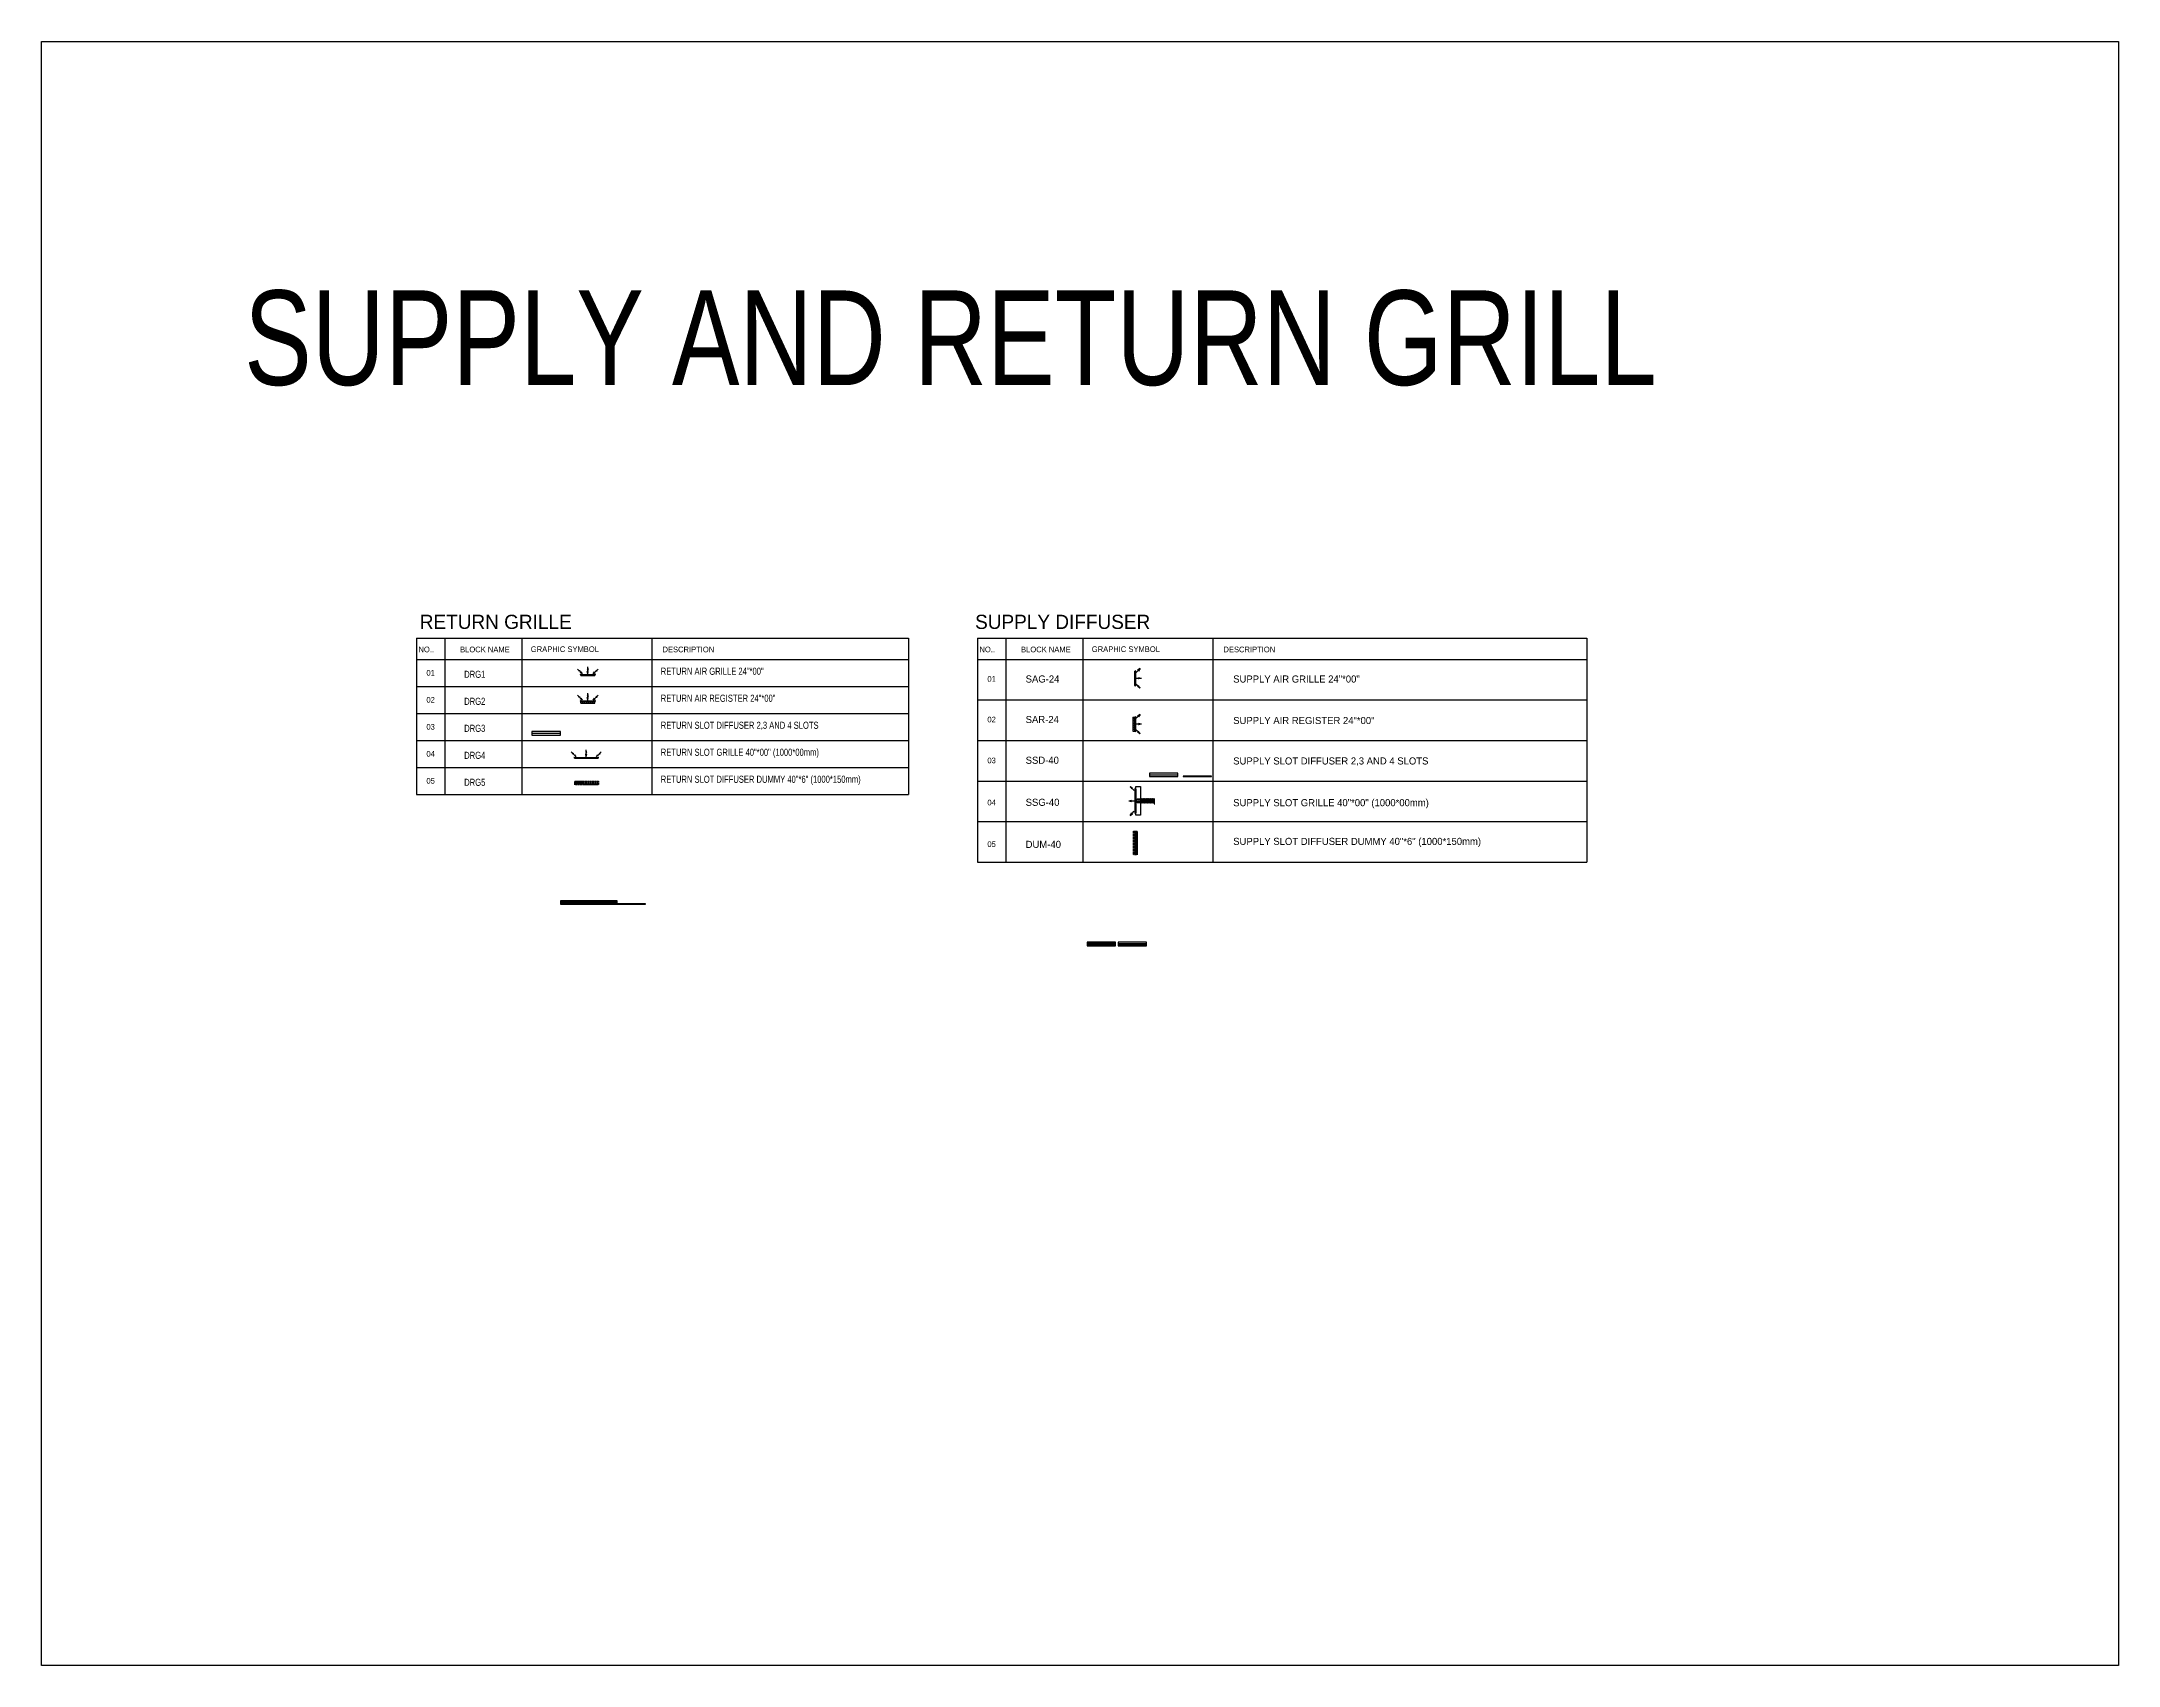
# Model space of a CAD drawing. Header units: millimetres. Extents: x 231894 to 495193, y 184583 to 303652.
# Drawn here: x 319660 to 407427, y 184583 to 253222 of the extents above; entities that cross this region are included whole.
import ezdxf
from ezdxf.enums import TextEntityAlignment as Align

# ---------------------------------------------------------------- set-up
doc = ezdxf.new("R2010")
doc.units = ezdxf.units.MM
doc.linetypes.add('HIDDEN', pattern=[0.375, 0.25, -0.125])
doc.layers.get('0').update_dxf_attribs({"color": 254})
for name, color, linetype in [('3- SUPPLY DUCT', 3, 'Continuous'), ('4-TEXT-HVAC', 4, 'Continuous'), ('40-REFERENCE-DRAWINGS-0-35', 40, 'Continuous'), ('43-REFERENCE-0-33', 43, 'Continuous'), ('6-RETURN-DUCT', 6, 'Continuous'), ('70-FRAM-DETAIL-0-45', 70, 'Continuous'), ('M-HVAC-CDFF', 10, 'Continuous'), ('MEQUIP', 2, 'Continuous'), ('RETURN GRILL', 13, 'Continuous'), ('SUPPLY GRILL', 13, 'Continuous')]:
    doc.layers.add(name, color=color, linetype=linetype)
doc.styles.add('STENCIL', font='stencil.shx')
doc.styles.add('style2', font='stencil.shx')

msp = doc.modelspace()

# ---------------------------------------------------------------- texts
at = {"layer": '4-TEXT-HVAC', "color": 4, "style": 'style2', "width": 0.8}
for s, p in [('DRG1', (337521, 226328)), ('RETURN AIR GRILLE 24"*00"', (345827, 226456)), ('RETURN AIR REGISTER 24"*00"', (345827, 225315)), ('DRG2', (337521, 225186)), ('DRG3', (337521, 224045)), ('RETURN SLOT DIFFUSER 2,3 AND 4 SLOTS', (345827, 224173)), ('DRG4', (337521, 222904)), ('RETURN SLOT GRILLE 40"*00" (1000*00mm)', (345827, 223032)), ('DRG5', (337521, 221763)), ('RETURN SLOT DIFFUSER DUMMY 40"*6" (1000*150mm)', (345827, 221891))]:
    msp.add_text(s, height=300, dxfattribs=at).set_placement(p)
at = {"layer": '4-TEXT-HVAC', "color": 4, "style": 'style2'}
for s, p in [('SAG-24', (361247, 226129)), ('SUPPLY AIR GRILLE 24"*00"', (370018, 226128)), ('SAR-24', (361247, 224417)), ('SUPPLY AIR REGISTER 24"*00"', (370018, 224374)), ('SSD-40', (361247, 222695)), ('SUPPLY SLOT DIFFUSER 2,3 AND 4 SLOTS', (370018, 222665)), ('SSG-40', (361247, 220917)), ('SUPPLY SLOT GRILLE 40"*00" (1000*00mm)', (370018, 220901)), ('DUM-40', (361247, 219139)), ('SUPPLY SLOT DIFFUSER DUMMY 40"*6" (1000*150mm)', (370018, 219265))]:
    msp.add_text(s, height=300, dxfattribs=at).set_placement(p)
at = {"layer": '40-REFERENCE-DRAWINGS-0-35', "lineweight": 35, "style": 'STENCIL', "width": 0.8}
msp.add_text('SUPPLY AND RETURN GRILL', height=4000, dxfattribs=at).set_placement((328225, 238703))
at = {"layer": '40-REFERENCE-DRAWINGS-0-35', "lineweight": 35, "style": 'STENCIL'}
for s, p in [('RETURN GRILLE', (335644, 228394)), ('SUPPLY DIFFUSER ', (359111, 228394))]:
    msp.add_text(s, height=600, dxfattribs=at).set_placement(p)
for s, height, p in [('NO..', 239.1, (335918, 227528)), ('BLOCK NAME', 239.1, (338397, 227528)), ('GRAPHIC SYMBOL', 239.06, (341776, 227539)), ('DESCRIPTION', 239.06, (346993, 227528)), ('NO..', 239.1, (359623, 227528)), ('BLOCK NAME', 239.1, (362102, 227528)), ('GRAPHIC SYMBOL', 239.06, (365482, 227539)), ('DESCRIPTION', 239.06, (370698, 227528))]:
    msp.add_text(s, height=height, dxfattribs=at).set_placement(p, align=Align.MIDDLE)
at = {"layer": '43-REFERENCE-0-33', "color": 4, "style": 'STENCIL'}
for s, p in [('01', (336103, 226539)), ('01', (359808, 226279)), ('02', (336103, 225398)), ('02', (359808, 224565)), ('03', (336103, 224257)), ('04', (336103, 223115)), ('03', (359808, 222837)), ('05', (336103, 221974)), ('04', (359808, 221055)), ('05', (359808, 219300))]:
    msp.add_text(s, height=239.1, dxfattribs=at).set_placement(p, align=Align.MIDDLE)

# ---------------------------------------------------------------- blocks, each defined once
blk = doc.blocks.new('DRG5')
at = {"color": 13, "linetype": 'HIDDEN', "ltscale": 0.25}
for p, q in [((-475, -62.5), (475, -62.5)), ((-475, -87.5), (475, -87.5))]:
    blk.add_line(p, q, dxfattribs=at)
at = {"color": 12, "linetype": 'HIDDEN', "ltscale": 0.25}
blk.add_lwpolyline([(500, 0), (500, -150), (-500, -150), (-500, 0)], close=True, dxfattribs=at)
at = {"color": 13, "linetype": 'HIDDEN', "ltscale": 0.25}
blk.add_lwpolyline([(475, -25), (475, -125), (-475, -125), (-475, -25)], close=True, dxfattribs=at)
blk = doc.blocks.new('DRG4')
for points in [[(-425, 59), (-517, 121), (-487, 121), (-487, 151)], [(0, 59), (-21, 168), (0, 147), (21, 168)], [(425, 59), (517, 121), (487, 121), (487, 151)]]:
    blk.add_hatch(color=13).paths.add_polyline_path(points)
at = {"color": 13}
for p, q in [((-576, 210), (-635, 269)), ((-559, 226), (-592, 193)), ((-524, 191), (-592, 193)), ((-524, 191), (-557, 158)), ((-487, 121), (-540, 174)), ((-425, 59), (-487, 151)), ((-487, 121), (-487, 151)), ((23, 272), (-23, 272)), ((23, 222), (-23, 272)), ((23, 222), (-23, 222)), ((0, 59), (-21, 168)), ((0, 147), (-21, 168)), ((0, 272), (0, 356)), ((0, 147), (0, 222)), ((0, 59), (21, 168)), ((0, 147), (21, 168)), ((425, 59), (487, 151)), ((487, 121), (540, 174)), ((487, 121), (487, 151)), ((524, 191), (592, 193)), ((524, 191), (557, 158)), ((559, 226), (592, 193)), ((576, 210), (635, 269))]:
    blk.add_line(p, q, dxfattribs=at)
at = {"color": 12}
for p, q in [((-525, 25), (525, 25)), ((-525, 25), (-525, 25)), ((-515, 35), (515, 35)), ((-500, 0), (-500, 25)), ((-500, 0), (500, 0)), ((500, 0), (500, 25)), ((525, 25), (525, 25))]:
    blk.add_line(p, q, dxfattribs=at)
for centre, start, end in [((-515, 25), 90, 180), ((515, 25), 0, 90)]:
    blk.add_arc(centre, 10, start, end, dxfattribs=at)
blk = doc.blocks.new('DRG2')
for points in [[(-225, 124), (-317, 186), (-287, 186), (-287, 216)], [(0, 124), (-21, 233), (0, 212), (21, 233)], [(225, 124), (317, 186), (287, 186), (287, 216)]]:
    blk.add_hatch(color=13).paths.add_polyline_path(points)
at = {"color": 13}
for p, q in [((-376, 275), (-435, 334)), ((-359, 291), (-392, 258)), ((-324, 256), (-392, 258)), ((-324, 256), (-357, 223)), ((-287, 186), (-340, 239)), ((-225, 124), (-317, 186)), ((-287, 186), (-317, 186)), ((-300, 65), (300, 65)), ((-225, 124), (-287, 216)), ((-287, 186), (-287, 216)), ((-250, 61), (-194, 6)), ((-105, 61), (-161, 6)), ((-71, 61), (-15, 6)), ((23, 337), (-23, 337)), ((23, 287), (-23, 337)), ((23, 287), (-23, 287)), ((0, 124), (-21, 233)), ((0, 212), (-21, 233)), ((0, 337), (0, 421)), ((0, 212), (0, 287)), ((0, 124), (21, 233)), ((0, 212), (21, 233)), ((76, 61), (20, 6)), ((101, 61), (157, 6)), ((245, 61), (189, 6)), ((225, 124), (287, 216)), ((225, 124), (317, 186)), ((287, 186), (340, 239)), ((287, 186), (287, 216)), ((287, 186), (317, 186)), ((324, 256), (392, 258)), ((324, 256), (357, 223)), ((359, 291), (392, 258)), ((376, 275), (435, 334))]:
    blk.add_line(p, q, dxfattribs=at)
at = {"color": 12}
for p, q in [((-325, 90), (325, 90)), ((-325, 90), (-325, 90)), ((-315, 100), (315, 100)), ((-300, 0), (-300, 90)), ((-300, 0), (300, 0)), ((300, 0), (300, 90)), ((325, 90), (325, 90))]:
    blk.add_line(p, q, dxfattribs=at)
for centre, start, end in [((-315, 90), 90, 180), ((315, 90), 0, 90)]:
    blk.add_arc(centre, 10, start, end, dxfattribs=at)
at = {"color": 13}
for centre, start, end in [((-222, 34), 0, 180), ((-222, 34), 180, 0), ((-133, 34), 0, 180), ((-133, 34), 180, 0), ((-43, 34), 0, 180), ((-43, 34), 180, 0), ((48, 34), 0, 180), ((48, 34), 180, 0), ((129, 34), 0, 180), ((129, 34), 180, 0), ((217, 34), 0, 180), ((217, 34), 180, 0)]:
    blk.add_arc(centre, 2.95, start, end, dxfattribs=at)
blk = doc.blocks.new('DRG1')
for points in [[(-225, 59), (-317, 121), (-287, 121), (-287, 151)], [(0, 59), (-21, 168), (0, 147), (21, 168)], [(225, 59), (317, 121), (287, 121), (287, 151)]]:
    blk.add_hatch(color=13).paths.add_polyline_path(points)
at = {"color": 13}
for p, q in [((-376, 210), (-435, 269)), ((-359, 226), (-392, 193)), ((-324, 191), (-392, 193)), ((-324, 191), (-357, 158)), ((-287, 121), (-340, 174)), ((-225, 59), (-317, 121)), ((-287, 121), (-317, 121)), ((-225, 59), (-287, 151)), ((-287, 121), (-287, 151)), ((23, 272), (-23, 272)), ((23, 222), (-23, 272)), ((23, 222), (-23, 222)), ((0, 59), (-21, 168)), ((0, 147), (-21, 168)), ((0, 272), (0, 356)), ((0, 147), (0, 222)), ((0, 59), (21, 168)), ((0, 147), (21, 168)), ((225, 59), (287, 151)), ((225, 59), (317, 121)), ((287, 121), (340, 174)), ((287, 121), (287, 151)), ((287, 121), (317, 121)), ((324, 191), (392, 193)), ((324, 191), (357, 158)), ((359, 226), (392, 193)), ((376, 210), (435, 269))]:
    blk.add_line(p, q, dxfattribs=at)
at = {"color": 12}
for p, q in [((-325, 25), (325, 25)), ((-325, 25), (-325, 25)), ((-315, 35), (315, 35)), ((-300, 0), (300, 0)), ((325, 25), (325, 25))]:
    blk.add_line(p, q, dxfattribs=at)
at = {"color": 12, "ltscale": 6}
for p, q in [((-300, 0), (-300, 25)), ((300, 0), (300, 25))]:
    blk.add_line(p, q, dxfattribs=at)
at = {"color": 12}
for centre, start, end in [((-315, 25), 90, 180), ((315, 25), 0, 90)]:
    blk.add_arc(centre, 10, start, end, dxfattribs=at)
blk = doc.blocks.new('SAG-24')
for points in [[(209, 413), (138, 309), (139, 343), (105, 342)], [(271, 0), (147, -24), (172, 0), (147, 24)], [(209, -413), (138, -309), (139, -343), (105, -342)]]:
    blk.add_hatch(color=13).paths.add_polyline_path(points)
at = {"color": 12}
for p, q in [((-25, 300), (-25, -300)), ((-25, 300), (0, 300)), ((0, 325), (0, -325)), ((0, 325), (0, 325)), ((10, 315), (10, -315)), ((-25, -300), (0, -300)), ((0, -325), (0, -325))]:
    blk.add_line(p, q, dxfattribs=at)
at = {"color": 13}
for p, q in [((172, 0), (25, 0)), ((139, 343), (35, 239)), ((209, 413), (105, 342)), ((139, 343), (105, 342)), ((209, 413), (138, 309)), ((139, 343), (138, 309)), ((271, 0), (147, 24)), ((172, 0), (147, 24)), ((172, 0), (147, -24)), ((139, -343), (35, -239)), ((209, -413), (105, -342)), ((139, -343), (105, -342)), ((209, -413), (138, -309)), ((139, -343), (138, -309)), ((271, 0), (147, -24))]:
    blk.add_line(p, q, dxfattribs=at)
at = {"color": 12}
for centre, start, end in [((0, 315), 360, 90), ((0, -315), 270, 360)]:
    blk.add_arc(centre, 10, start, end, dxfattribs=at)
blk = doc.blocks.new('SAR-24')
for points in [[(209, 413), (138, 309), (139, 343), (105, 342)], [(271, 0), (147, -24), (172, 0), (147, 24)], [(209, -413), (138, -309), (139, -343), (105, -342)]]:
    blk.add_hatch(color=13).paths.add_polyline_path(points)
at = {"color": 12}
for p, q in [((-90, 300), (-90, -300)), ((-90, 300), (0, 300)), ((-29, 250), (-84, 194)), ((-29, 105), (-84, 161)), ((-29, 71), (-84, 15)), ((-25, 300), (-25, -300)), ((0, 325), (0, -325)), ((0, 325), (0, 325)), ((10, 315), (10, -315)), ((-90, -300), (0, -300)), ((-29, -76), (-84, -20)), ((-29, -101), (-84, -157)), ((-29, -245), (-84, -189)), ((0, -325), (0, -325))]:
    blk.add_line(p, q, dxfattribs=at)
at = {"color": 13}
for p, q in [((172, 0), (25, 0)), ((139, 343), (35, 239)), ((209, 413), (105, 342)), ((139, 343), (105, 342)), ((209, 413), (138, 309)), ((139, 343), (138, 309)), ((271, 0), (147, 24)), ((172, 0), (147, 24)), ((172, 0), (147, -24)), ((139, -343), (35, -239)), ((209, -413), (105, -342)), ((139, -343), (105, -342)), ((209, -413), (138, -309)), ((139, -343), (138, -309)), ((271, 0), (147, -24))]:
    blk.add_line(p, q, dxfattribs=at)
at = {"color": 12, "const_width": 5.9}
for points in [[(-56, 219, 1), (-56, 225, 1)], [(-56, 130, 1), (-56, 136, 1)], [(-56, 40, 1), (-56, 46, 1)], [(-56, -51, 1), (-56, -45, 1)], [(-56, -132, 1), (-56, -126, 1)], [(-56, -220, 1), (-56, -214, 1)]]:
    blk.add_lwpolyline(points, format="xyb", close=True, dxfattribs=at)
at = {"color": 12}
for centre, start, end in [((0, 315), 360, 90), ((0, -315), 270, 360)]:
    blk.add_arc(centre, 10, start, end, dxfattribs=at)
blk = doc.blocks.new('SSG-40')
for points in [[(-271, 0), (-147, -24), (-172, 0), (-147, 24)], [(-209, 613), (-138, 509), (-139, 543), (-105, 542)], [(-209, -613), (-138, -509), (-139, -543), (-105, -542)]]:
    blk.add_hatch(color=13).paths.add_polyline_path(points)
at = {"color": 13}
for p, q in [((-271, 0), (-147, 24)), ((-209, 613), (-138, 509)), ((-209, 613), (-105, 542)), ((-172, 0), (-147, 24)), ((-172, 0), (-25, 0)), ((-172, 0), (-147, -24)), ((-139, 543), (-35, 439)), ((-139, 543), (-138, 509)), ((-139, 543), (-105, 542)), ((-271, 0), (-147, -24)), ((-209, -613), (-138, -509)), ((-209, -613), (-105, -542)), ((-139, -543), (-35, -439)), ((-139, -543), (-138, -509)), ((-139, -543), (-105, -542))]:
    blk.add_line(p, q, dxfattribs=at)
at = {"color": 12}
for p, q in [((-10, 515), (-10, -515)), ((0, 525), (0, -525)), ((0, 525), (0, 525)), ((25, 500), (0, 500)), ((25, 500), (25, -500)), ((275, -75), (275, 75)), ((325, -75), (325, 75)), ((375, -75), (375, 75)), ((425, -75), (425, 75)), ((475, -75), (475, 75)), ((525, -75), (525, 75)), ((575, -75), (575, 75)), ((625, -75), (625, 75)), ((675, -75), (675, 75)), ((725, -75), (725, 75)), ((825, 75), (775, 75)), ((775, -75), (775, 75)), ((800, 94), (800, -124)), ((825, -75), (825, 75)), ((25, -500), (0, -500)), ((0, -525), (0, -525)), ((825, -75), (775, -75)), ((800, -124), (836, -124))]:
    blk.add_line(p, q, dxfattribs=at)
at = {"color": 13, "linetype": 'HIDDEN', "ltscale": 0.25}
for p, q in [((300, 51), (300, -48)), ((350, 51), (350, -48)), ((400, 51), (400, -48)), ((450, 51), (450, -48)), ((500, 51), (500, -48)), ((550, 51), (550, -48)), ((600, 51), (600, -48)), ((650, 51), (650, -48)), ((700, 51), (700, -48)), ((749, 51), (749, -48))]:
    blk.add_line(p, q, dxfattribs=at)
at = {"color": 12}
for points in [[(25, 500), (25, 600), (225, 600), (225, -600), (25, -600), (25, -500)], [(775, 75), (750, 100), (725, 75), (700, 100), (675, 75), (650, 100), (625, 75), (600, 100), (575, 75), (550, 100), (525, 75), (500, 100), (475, 75), (450, 100), (425, 75), (400, 100), (375, 75), (350, 100), (325, 75), (300, 100), (275, 75)], [(775, -75), (750, -100), (725, -75), (700, -100), (675, -75), (650, -100), (625, -75), (600, -100), (575, -75), (550, -100), (525, -75), (500, -100), (475, -75), (450, -100), (425, -75), (400, -100), (375, -75), (350, -100), (325, -75), (300, -100), (275, -75)]]:
    blk.add_lwpolyline(points, dxfattribs=at)
for centre, radius, start, end in [((0, 515), 10, 90, 180), ((124, 0), 75, 70.52023, 289.46267), ((174, 0), 75, 70.52023, 289.46267), ((224, 0), 75, 70.52023, 289.46267), ((274, 0), 75, 89.44972, 270.54447), ((0, -515), 10, 180, 270)]:
    blk.add_arc(centre, radius, start, end, dxfattribs=at)
at = {"color": 13, "linetype": 'HIDDEN', "ltscale": 0.25}
for centre, radius, start, end in [((145, 0), 70.8, 86.60118, 273.38172), ((195, 0), 70.8, 86.60118, 273.38172), ((245, 0), 70.8, 86.60118, 273.38172), ((306, 0), 81.3, 112.48946, 246.96026)]:
    blk.add_arc(centre, radius, start, end, dxfattribs=at)
at = {"color": 12}
blk.add_ellipse((800, 0), major_axis=(0, 75), ratio=0.123739, dxfattribs=at)
blk = doc.blocks.new('DUM-40')
at = {"color": 13, "linetype": 'HIDDEN', "ltscale": 0.25}
for p, q in [((62.5, 475), (62.5, -475)), ((87.5, 475), (87.5, -475))]:
    blk.add_line(p, q, dxfattribs=at)
at = {"color": 12, "linetype": 'HIDDEN', "ltscale": 0.25}
for points in [[(150, -500), (0, -500), (0, 500), (150, 500)], [(125, -475), (25, -475), (25, 475), (125, 475)]]:
    blk.add_lwpolyline(points, close=True, dxfattribs=at)
blk = doc.blocks.new('2-S')
at = {"layer": '3- SUPPLY DUCT', "color": 1, "linetype": 'Continuous'}
blk.add_line((63857, 71797), (63857, 70597), dxfattribs=at)
for points in [[(63263, 71497, 0, 100, 0), (63463, 71497, 0, 0, 0), (63682, 71497, 0, 0, 0)], [(63263, 70897, 0, 100, 0), (63463, 70897, 0, 0, 0), (63682, 70897, 0, 0, 0)]]:
    blk.add_lwpolyline(points, format="xyseb", dxfattribs=at)
blk.add_lwpolyline([(63782, 71797), (63932, 71797), (63932, 70597), (63782, 70597), (63782, 71797)], dxfattribs=at)
blk = doc.blocks.new('SLD')
at = {"layer": '3- SUPPLY DUCT', "color": 1}
blk.add_lwpolyline([(43369, 13583), (44569, 13583), (44569, 13603), (43369, 13603)], close=True, dxfattribs=at)
for points in [[(43717, 13854, 0, 77.2, 0), (43850, 13721, 0, 0, 0), (43969, 13603, 0, 0, 0)], [(43969, 13958, 0, 77.2, 0), (43969, 13770, 0, 0, 0), (43969, 13603, 0, 0, 0)], [(44220, 13854, 0, 77.2, 0), (44087, 13721, 0, 0, 0), (43969, 13603, 0, 0, 0)]]:
    blk.add_lwpolyline(points, format="xyseb", dxfattribs=at)
blk = doc.blocks.new('re')
at = {"layer": 'M-HVAC-CDFF', "linetype": 'Continuous'}
blk.add_line((44762, 40833), (45962, 40833), dxfattribs=at)
at = {"layer": 'M-HVAC-CDFF', "color": 2, "linetype": 'Continuous'}
for points in [[(45062, 40958, 0, 100, 0), (45062, 41158, 0, 0, 0), (45062, 41368, 0, 0, 0)], [(45662, 40958, 0, 100, 0), (45662, 41158, 0, 0, 0), (45662, 41368, 0, 0, 0)]]:
    blk.add_lwpolyline(points, format="xyseb", dxfattribs=at)
at = {"layer": 'M-HVAC-CDFF', "linetype": 'Continuous'}
blk.add_lwpolyline([(44762, 40908), (44762, 40758), (45962, 40758), (45962, 40908), (44762, 40908)], dxfattribs=at)
blk = doc.blocks.new('4-SLOT')
at = {"layer": '3- SUPPLY DUCT', "color": 1, "linetype": 'Continuous'}
for p, q in [((608138, 439639), (609338, 439639)), ((608138, 439602), (609338, 439602)), ((608138, 439564), (609338, 439564))]:
    blk.add_line(p, q, dxfattribs=at)
for points in [[(608438, 440196, 0, 100, 0), (608438, 439996, 0, 0, 0), (608438, 439777, 0, 0, 0)], [(609038, 440196, 0, 100, 0), (609038, 439996, 0, 0, 0), (609038, 439777, 0, 0, 0)]]:
    blk.add_lwpolyline(points, format="xyseb", dxfattribs=at)
blk.add_lwpolyline([(608138, 439677), (608138, 439527), (609338, 439527), (609338, 439677), (608138, 439677)], dxfattribs=at)
blk = doc.blocks.new('3-SLOT')
at = {"layer": '3- SUPPLY DUCT', "color": 1, "linetype": 'Continuous'}
for p, q in [((609445, 439627), (610645, 439627)), ((609445, 439577), (610645, 439577))]:
    blk.add_line(p, q, dxfattribs=at)
for points in [[(609745, 440196, 0, 100, 0), (609745, 439996, 0, 0, 0), (609745, 439777, 0, 0, 0)], [(610345, 440196, 0, 100, 0), (610345, 439996, 0, 0, 0), (610345, 439777, 0, 0, 0)]]:
    blk.add_lwpolyline(points, format="xyseb", dxfattribs=at)
blk.add_lwpolyline([(609445, 439677), (609445, 439527), (610645, 439527), (610645, 439677), (609445, 439677)], dxfattribs=at)
blk = doc.blocks.new('3-SLOT R')
at = {"layer": '6-RETURN-DUCT', "color": 1, "linetype": 'Continuous'}
for p, q in [((587364, 441383), (586164, 441383)), ((587364, 441333), (586164, 441333))]:
    blk.add_line(p, q, dxfattribs=at)
at = {"layer": '6-RETURN-DUCT', "color": 2, "linetype": 'Continuous'}
for points in [[(586464, 441483, 0, 100, 0), (586464, 441683, 0, 0, 0), (586464, 441892, 0, 0, 0)], [(587064, 441483, 0, 100, 0), (587064, 441683, 0, 0, 0), (587064, 441892, 0, 0, 0)]]:
    blk.add_lwpolyline(points, format="xyseb", dxfattribs=at)
at = {"layer": '6-RETURN-DUCT', "color": 1, "linetype": 'Continuous'}
blk.add_lwpolyline([(586164, 441433), (586164, 441283), (587364, 441283), (587364, 441433), (586164, 441433)], dxfattribs=at)
blk = doc.blocks.new('4-SLOT R')
at = {"layer": '6-RETURN-DUCT', "color": 1, "linetype": 'Continuous'}
for p, q in [((588668, 441395), (587468, 441395)), ((588668, 441358), (587468, 441358)), ((588668, 441320), (587468, 441320))]:
    blk.add_line(p, q, dxfattribs=at)
at = {"layer": '6-RETURN-DUCT', "color": 2, "linetype": 'Continuous'}
for points in [[(587768, 441483, 0, 100, 0), (587768, 441683, 0, 0, 0), (587768, 441892, 0, 0, 0)], [(588368, 441483, 0, 100, 0), (588368, 441683, 0, 0, 0), (588368, 441892, 0, 0, 0)]]:
    blk.add_lwpolyline(points, format="xyseb", dxfattribs=at)
at = {"layer": '6-RETURN-DUCT', "color": 1, "linetype": 'Continuous'}
blk.add_lwpolyline([(587468, 441433), (587468, 441283), (588668, 441283), (588668, 441433), (587468, 441433)], dxfattribs=at)
blk = doc.blocks.new('RETURN SLOT')
at = {"layer": '3- SUPPLY DUCT', "color": 1}
blk.add_lwpolyline([(588507, 441848), (589707, 441848), (589707, 441868), (588507, 441868)], close=True, dxfattribs=at)
at = {"layer": '3- SUPPLY DUCT', "color": 2}
for points in [[(589107, 441873, 0, 77.2, 0), (588974, 442006, 0, 0, 0), (588855, 442124, 0, 0, 0)], [(589107, 441868, 0, 77.2, 0), (589107, 442056, 0, 0, 0), (589107, 442223, 0, 0, 0)], [(589107, 441873, 0, 77.2, 0), (589240, 442006, 0, 0, 0), (589358, 442124, 0, 0, 0)]]:
    blk.add_lwpolyline(points, format="xyseb", dxfattribs=at)

# ---------------------------------------------------------------- linework, layer by layer
at = {"layer": '70-FRAM-DETAIL-0-45'}
for p, q in [((335502, 228001), (335502, 221400)), ((335502, 228001), (356300, 228001)), ((336697, 228001), (336697, 221400)), ((339976, 221400), (339976, 228001)), ((345470, 221400), (345470, 228001)), ((356300, 228001), (356300, 221400)), ((359207, 228001), (359207, 218536)), ((359207, 228001), (384959, 228001)), ((360403, 228001), (360403, 218536)), ((363682, 218536), (363682, 228001)), ((369175, 218536), (369175, 228001)), ((384959, 228001), (384959, 218536)), ((335502, 227106), (356300, 227106)), ((359207, 227106), (384959, 227106)), ((335502, 221400), (356300, 221400)), ((359207, 218536), (384959, 218536))]:
    msp.add_line(p, q, dxfattribs=at)
at = {"layer": '70-FRAM-DETAIL-0-45', "color": 9}
for p, q in [((335502, 225965), (356300, 225965)), ((335502, 224824), (356300, 224824)), ((359207, 225392), (384959, 225392)), ((335502, 223683), (356300, 223683)), ((359207, 223678), (384959, 223678)), ((335502, 222541), (356300, 222541)), ((359207, 221964), (384959, 221964)), ((359207, 220250), (384959, 220250))]:
    msp.add_line(p, q, dxfattribs=at)
at = {"layer": 'MEQUIP'}
msp.add_lwpolyline([(319660, 253222), (407427, 253222), (407427, 184583), (319660, 184583)], close=True, dxfattribs=at)

# ---------------------------------------------------------------- block references
at = {"layer": '3- SUPPLY DUCT', "xscale": -1, "rotation": 90}
msp.add_blockref('2-S', (438273, 286085), dxfattribs=at)
at = {"layer": '3- SUPPLY DUCT'}
for name, p in [('SLD', (324530, 208570)), ('4-SLOT', (-244291, -224528)), ('3-SLOT', (-244291, -224528))]:
    msp.add_blockref(name, p, dxfattribs=at)
at = {"layer": '6-RETURN-DUCT'}
for name, p in [('re', (295624, 183151)), ('3-SLOT R', (-244578, -224528)), ('4-SLOT R', (-244681, -224528)), ('RETURN SLOT', (-244521, -225092))]:
    msp.add_blockref(name, p, dxfattribs=at)
at = {"layer": 'RETURN GRILL'}
for name, p in [('DRG1', (342744, 226431)), ('DRG2', (342744, 225257)), ('DRG4', (342680, 222929)), ('DRG5', (342692, 221954))]:
    msp.add_blockref(name, p, dxfattribs=at)
at = {"layer": 'SUPPLY GRILL'}
for name, p in [('SAG-24', (365873, 226303, 12938)), ('SAR-24', (365873, 224371, 12938)), ('SSG-40', (365873, 221128, 12938)), ('DUM-40', (365811, 219346, 12938))]:
    msp.add_blockref(name, p, dxfattribs=at)

msp.set_redraw_order([(e.dxf.handle, doc.entitydb.next_handle()) for e in msp.query("TEXT MTEXT ATTDEF DIMENSION ARC_DIMENSION")])  # texts and dimensions are drawn at this point

doc.saveas('drawing.dxf')
